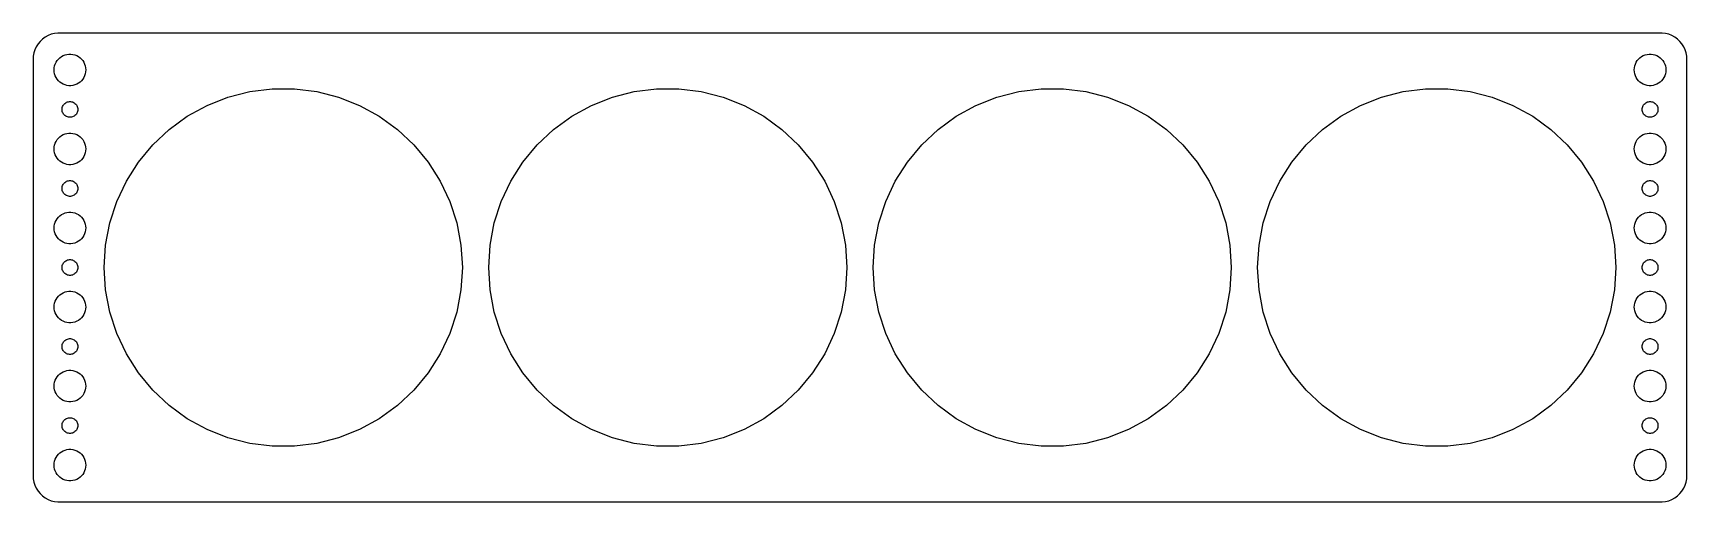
# Model space of a CAD drawing. Header units: metres. Extents: x -157 to 157, y -44 to 44.
import ezdxf

# ---------------------------------------------------------------- set-up
doc = ezdxf.new("R2010")
doc.units = ezdxf.units.M

msp = doc.modelspace()

# ---------------------------------------------------------------- linework, layer by layer
for p, q in [((-154.129, 44.0241), (-154.679, 43.7216)), ((-153.545, 44.2553), (-154.129, 44.0241)), ((-152.937, 44.4114), (-153.545, 44.2553)), ((-152.314, 44.4901), (-152.937, 44.4114)), ((152.314, 44.4901), (-152.314, 44.4901)), ((152.937, 44.4114), (152.314, 44.4901)), ((153.545, 44.2553), (152.937, 44.4114)), ((154.129, 44.0241), (153.545, 44.2553)), ((154.679, 43.7216), (154.129, 44.0241)), ((-156.649, 41.3406), (-156.843, 40.7434)), ((-156.382, 41.9088), (-156.649, 41.3406)), ((-156.045, 42.4389), (-156.382, 41.9088)), ((-155.645, 42.9227), (-156.045, 42.4389)), ((-155.187, 43.3526), (-155.645, 42.9227)), ((-154.679, 43.7216), (-155.187, 43.3526)), ((155.187, 43.3526), (154.679, 43.7216)), ((155.645, 42.9227), (155.187, 43.3526)), ((156.045, 42.4389), (155.645, 42.9227)), ((156.382, 41.9088), (156.045, 42.4389)), ((156.649, 41.3406), (156.382, 41.9088)), ((156.843, 40.7434), (156.649, 41.3406)), ((-156.961, 40.1267), (-157, 39.5)), ((-157, 39.5), (-157, -39.5)), ((-156.843, 40.7434), (-156.961, 40.1267)), ((-153, 37.5), (-152.976, 37.876)), ((-152.976, 37.876), (-152.906, 38.2461)), ((-152.906, 38.2461), (-152.789, 38.6044)), ((-152.789, 38.6044), (-152.629, 38.9453)), ((-152.629, 38.9453), (-152.427, 39.2634)), ((-152.427, 39.2634), (-152.187, 39.5536)), ((-152.187, 39.5536), (-151.912, 39.8115)), ((-151.912, 39.8115), (-151.607, 40.033)), ((-151.607, 40.033), (-151.277, 40.2145)), ((-151.277, 40.2145), (-150.927, 40.3532)), ((-150.927, 40.3532), (-150.562, 40.4469)), ((-150.562, 40.4469), (-150.188, 40.4941)), ((-150.188, 40.4941), (-149.812, 40.4941)), ((-149.812, 40.4941), (-149.438, 40.4469)), ((-149.438, 40.4469), (-149.073, 40.3532)), ((-149.073, 40.3532), (-148.723, 40.2145)), ((-148.723, 40.2145), (-148.393, 40.033)), ((-148.393, 40.033), (-148.088, 39.8115)), ((-148.088, 39.8115), (-147.813, 39.5536)), ((-147.813, 39.5536), (-147.573, 39.2634)), ((-147.573, 39.2634), (-147.371, 38.9453)), ((-147.371, 38.9453), (-147.211, 38.6044)), ((-147.211, 38.6044), (-147.094, 38.2461)), ((-147.094, 38.2461), (-147.024, 37.876)), ((-147.024, 37.876), (-147, 37.5)), ((147, 37.5), (147.024, 37.876)), ((147.024, 37.876), (147.094, 38.2461)), ((147.094, 38.2461), (147.211, 38.6044)), ((147.211, 38.6044), (147.371, 38.9453)), ((147.371, 38.9453), (147.573, 39.2634)), ((147.573, 39.2634), (147.813, 39.5536)), ((147.813, 39.5536), (148.088, 39.8115)), ((148.088, 39.8115), (148.393, 40.033)), ((148.393, 40.033), (148.723, 40.2145)), ((148.723, 40.2145), (149.073, 40.3532)), ((149.073, 40.3532), (149.438, 40.4469)), ((149.438, 40.4469), (149.812, 40.4941)), ((149.812, 40.4941), (150.188, 40.4941)), ((150.188, 40.4941), (150.562, 40.4469)), ((150.562, 40.4469), (150.927, 40.3532)), ((150.927, 40.3532), (151.277, 40.2145)), ((151.277, 40.2145), (151.607, 40.033)), ((151.607, 40.033), (151.912, 39.8115)), ((151.912, 39.8115), (152.187, 39.5536)), ((152.187, 39.5536), (152.427, 39.2634)), ((152.427, 39.2634), (152.629, 38.9453)), ((152.629, 38.9453), (152.789, 38.6044)), ((152.789, 38.6044), (152.906, 38.2461)), ((152.906, 38.2461), (152.976, 37.876)), ((152.976, 37.876), (153, 37.5)), ((156.961, 40.1267), (156.843, 40.7434)), ((157, 39.5), (156.961, 40.1267)), ((157, -39.5), (157, 39.5)), ((-152.976, 37.124), (-153, 37.5)), ((-152.906, 36.7539), (-152.976, 37.124)), ((-152.789, 36.3956), (-152.906, 36.7539)), ((-152.629, 36.0547), (-152.789, 36.3956)), ((-152.427, 35.7366), (-152.629, 36.0547)), ((-152.187, 35.4464), (-152.427, 35.7366)), ((-151.912, 35.1885), (-152.187, 35.4464)), ((-151.607, 34.967), (-151.912, 35.1885)), ((-151.277, 34.7855), (-151.607, 34.967)), ((-150.927, 34.6468), (-151.277, 34.7855)), ((-150.562, 34.5531), (-150.927, 34.6468)), ((-150.188, 34.5059), (-150.562, 34.5531)), ((-149.438, 34.5531), (-149.812, 34.5059)), ((-149.073, 34.6468), (-149.438, 34.5531)), ((-148.723, 34.7855), (-149.073, 34.6468)), ((-148.393, 34.967), (-148.723, 34.7855)), ((-148.088, 35.1885), (-148.393, 34.967)), ((-147.813, 35.4464), (-148.088, 35.1885)), ((-147.573, 35.7366), (-147.813, 35.4464)), ((-147.371, 36.0547), (-147.573, 35.7366)), ((-147.211, 36.3956), (-147.371, 36.0547)), ((-147.094, 36.7539), (-147.211, 36.3956)), ((-147.024, 37.124), (-147.094, 36.7539)), ((-147, 37.5), (-147.024, 37.124)), ((147.024, 37.124), (147, 37.5)), ((147.094, 36.7539), (147.024, 37.124)), ((147.211, 36.3956), (147.094, 36.7539)), ((147.371, 36.0547), (147.211, 36.3956)), ((147.573, 35.7366), (147.371, 36.0547)), ((147.813, 35.4464), (147.573, 35.7366)), ((148.088, 35.1885), (147.813, 35.4464)), ((148.393, 34.967), (148.088, 35.1885)), ((148.723, 34.7855), (148.393, 34.967)), ((149.073, 34.6468), (148.723, 34.7855)), ((149.438, 34.5531), (149.073, 34.6468)), ((149.812, 34.5059), (149.438, 34.5531)), ((150.562, 34.5531), (150.188, 34.5059)), ((150.927, 34.6468), (150.562, 34.5531)), ((151.277, 34.7855), (150.927, 34.6468)), ((151.607, 34.967), (151.277, 34.7855)), ((151.912, 35.1885), (151.607, 34.967)), ((152.187, 35.4464), (151.912, 35.1885)), ((152.427, 35.7366), (152.187, 35.4464)), ((152.629, 36.0547), (152.427, 35.7366)), ((152.789, 36.3956), (152.629, 36.0547)), ((152.906, 36.7539), (152.789, 36.3956)), ((152.976, 37.124), (152.906, 36.7539)), ((153, 37.5), (152.976, 37.124)), ((-150.639, 31.3572), (-150.464, 31.4266)), ((-150.464, 31.4266), (-150.281, 31.4734)), ((-150.281, 31.4734), (-150.094, 31.497)), ((-149.812, 34.5059), (-150.188, 34.5059)), ((-150.094, 31.497), (-149.906, 31.497)), ((-149.906, 31.497), (-149.719, 31.4734)), ((-149.719, 31.4734), (-149.536, 31.4266)), ((-149.536, 31.4266), (-149.361, 31.3572)), ((-123.976, 30.7641), (-120.007, 32.3359)), ((-120.007, 32.3359), (-115.871, 33.3978)), ((-115.871, 33.3978), (-111.635, 33.9329)), ((-111.635, 33.9329), (-107.365, 33.9329)), ((-107.365, 33.9329), (-103.129, 33.3978)), ((-103.129, 33.3978), (-98.9934, 32.3359)), ((-98.9934, 32.3359), (-95.0235, 30.7641)), ((-50.9765, 30.7641), (-47.0066, 32.3359)), ((-47.0066, 32.3359), (-42.871, 33.3978)), ((-42.871, 33.3978), (-38.6349, 33.9329)), ((-38.6349, 33.9329), (-34.3651, 33.9329)), ((-34.3651, 33.9329), (-30.129, 33.3978)), ((-30.129, 33.3978), (-25.9934, 32.3359)), ((-25.9934, 32.3359), (-22.0235, 30.7641)), ((22.0235, 30.7641), (25.9934, 32.3359)), ((25.9934, 32.3359), (30.129, 33.3978)), ((30.129, 33.3978), (34.3651, 33.9329)), ((34.3651, 33.9329), (38.6349, 33.9329)), ((38.6349, 33.9329), (42.871, 33.3978)), ((42.871, 33.3978), (47.0066, 32.3359)), ((47.0066, 32.3359), (50.9765, 30.7641)), ((95.0235, 30.7641), (98.9934, 32.3359)), ((98.9934, 32.3359), (103.129, 33.3978)), ((103.129, 33.3978), (107.365, 33.9329)), ((107.365, 33.9329), (111.635, 33.9329)), ((111.635, 33.9329), (115.871, 33.3978)), ((115.871, 33.3978), (120.007, 32.3359)), ((120.007, 32.3359), (123.976, 30.7641)), ((149.361, 31.3572), (149.536, 31.4266)), ((149.536, 31.4266), (149.719, 31.4734)), ((149.719, 31.4734), (149.906, 31.497)), ((150.188, 34.5059), (149.812, 34.5059)), ((149.906, 31.497), (150.094, 31.497)), ((150.094, 31.497), (150.281, 31.4734)), ((150.281, 31.4734), (150.464, 31.4266)), ((150.464, 31.4266), (150.639, 31.3572)), ((-151.5, 30), (-151.488, 30.188)), ((-151.488, 29.812), (-151.5, 30)), ((-151.488, 30.188), (-151.453, 30.373)), ((-151.453, 29.627), (-151.488, 29.812)), ((-151.453, 30.373), (-151.395, 30.5522)), ((-151.395, 29.4478), (-151.453, 29.627)), ((-151.395, 30.5522), (-151.314, 30.7226)), ((-151.314, 29.2774), (-151.395, 29.4478)), ((-151.314, 30.7226), (-151.214, 30.8817)), ((-151.214, 29.1183), (-151.314, 29.2774)), ((-151.214, 30.8817), (-151.093, 31.0268)), ((-151.093, 28.9732), (-151.214, 29.1183)), ((-151.093, 31.0268), (-150.956, 31.1558)), ((-150.956, 28.8442), (-151.093, 28.9732)), ((-150.956, 31.1558), (-150.804, 31.2665)), ((-150.804, 28.7335), (-150.956, 28.8442)), ((-150.804, 31.2665), (-150.639, 31.3572)), ((-150.639, 28.6427), (-150.804, 28.7335)), ((-150.464, 28.5734), (-150.639, 28.6427)), ((-150.281, 28.5266), (-150.464, 28.5734)), ((-150.094, 28.503), (-150.281, 28.5266)), ((-149.906, 28.503), (-150.094, 28.503)), ((-149.719, 28.5266), (-149.906, 28.503)), ((-149.536, 28.5734), (-149.719, 28.5266)), ((-149.361, 28.6427), (-149.536, 28.5734)), ((-149.361, 31.3572), (-149.196, 31.2665)), ((-149.196, 28.7335), (-149.361, 28.6427)), ((-149.196, 31.2665), (-149.044, 31.1558)), ((-149.044, 28.8442), (-149.196, 28.7335)), ((-149.044, 31.1558), (-148.907, 31.0268)), ((-148.907, 28.9732), (-149.044, 28.8442)), ((-148.907, 31.0268), (-148.786, 30.8817)), ((-148.786, 29.1183), (-148.907, 28.9732)), ((-148.786, 30.8817), (-148.686, 30.7226)), ((-148.686, 29.2774), (-148.786, 29.1183)), ((-148.686, 30.7226), (-148.605, 30.5522)), ((-148.605, 29.4478), (-148.686, 29.2774)), ((-148.605, 30.5522), (-148.547, 30.373)), ((-148.547, 29.627), (-148.605, 29.4478)), ((-148.547, 30.373), (-148.512, 30.188)), ((-148.512, 29.812), (-148.547, 29.627)), ((-148.512, 30.188), (-148.5, 30)), ((-148.5, 30), (-148.512, 29.812)), ((-131.172, 26.1974), (-127.718, 28.7071)), ((-127.718, 28.7071), (-123.976, 30.7641)), ((-95.0235, 30.7641), (-91.2819, 28.7071)), ((-91.2819, 28.7071), (-87.8276, 26.1974)), ((-58.1724, 26.1974), (-54.7181, 28.7071)), ((-54.7181, 28.7071), (-50.9765, 30.7641)), ((-22.0235, 30.7641), (-18.2819, 28.7071)), ((-18.2819, 28.7071), (-14.8276, 26.1974)), ((14.8276, 26.1974), (18.2819, 28.7071)), ((18.2819, 28.7071), (22.0235, 30.7641)), ((50.9765, 30.7641), (54.7181, 28.7071)), ((54.7181, 28.7071), (58.1724, 26.1974)), ((87.8276, 26.1974), (91.2819, 28.7071)), ((91.2819, 28.7071), (95.0235, 30.7641)), ((123.976, 30.7641), (127.718, 28.7071)), ((127.718, 28.7071), (131.172, 26.1974)), ((148.5, 30), (148.512, 30.188)), ((148.512, 29.812), (148.5, 30)), ((148.512, 30.188), (148.547, 30.373)), ((148.547, 29.627), (148.512, 29.812)), ((148.547, 30.373), (148.605, 30.5522)), ((148.605, 29.4478), (148.547, 29.627)), ((148.605, 30.5522), (148.686, 30.7226)), ((148.686, 29.2774), (148.605, 29.4478)), ((148.686, 30.7226), (148.786, 30.8817)), ((148.786, 29.1183), (148.686, 29.2774)), ((148.786, 30.8817), (148.907, 31.0268)), ((148.907, 28.9732), (148.786, 29.1183)), ((148.907, 31.0268), (149.044, 31.1558)), ((149.044, 28.8442), (148.907, 28.9732)), ((149.044, 31.1558), (149.196, 31.2665)), ((149.196, 28.7335), (149.044, 28.8442)), ((149.196, 31.2665), (149.361, 31.3572)), ((149.361, 28.6427), (149.196, 28.7335)), ((149.536, 28.5734), (149.361, 28.6427)), ((149.719, 28.5266), (149.536, 28.5734)), ((149.906, 28.503), (149.719, 28.5266)), ((150.094, 28.503), (149.906, 28.503)), ((150.281, 28.5266), (150.094, 28.503)), ((150.464, 28.5734), (150.281, 28.5266)), ((150.639, 28.6427), (150.464, 28.5734)), ((150.639, 31.3572), (150.804, 31.2665)), ((150.804, 28.7335), (150.639, 28.6427)), ((150.804, 31.2665), (150.956, 31.1558)), ((150.956, 28.8442), (150.804, 28.7335)), ((150.956, 31.1558), (151.093, 31.0268)), ((151.093, 28.9732), (150.956, 28.8442)), ((151.093, 31.0268), (151.214, 30.8817)), ((151.214, 29.1183), (151.093, 28.9732)), ((151.214, 30.8817), (151.314, 30.7226)), ((151.314, 29.2774), (151.214, 29.1183)), ((151.314, 30.7226), (151.395, 30.5522)), ((151.395, 29.4478), (151.314, 29.2774)), ((151.395, 30.5522), (151.453, 30.373)), ((151.453, 29.627), (151.395, 29.4478)), ((151.453, 30.373), (151.488, 30.188)), ((151.488, 29.812), (151.453, 29.627)), ((151.488, 30.188), (151.5, 30)), ((151.5, 30), (151.488, 29.812)), ((-151.607, 25.033), (-151.277, 25.2145)), ((-151.277, 25.2145), (-150.927, 25.3532)), ((-150.927, 25.3532), (-150.562, 25.4469)), ((-150.562, 25.4469), (-150.188, 25.4941)), ((-150.188, 25.4941), (-149.812, 25.4941)), ((-149.812, 25.4941), (-149.438, 25.4469)), ((-149.438, 25.4469), (-149.073, 25.3532)), ((-149.073, 25.3532), (-148.723, 25.2145)), ((-148.723, 25.2145), (-148.393, 25.033)), ((-134.285, 23.2746), (-131.172, 26.1974)), ((-87.8276, 26.1974), (-84.7151, 23.2746)), ((-61.2849, 23.2746), (-58.1724, 26.1974)), ((-14.8276, 26.1974), (-11.7151, 23.2746)), ((11.7151, 23.2746), (14.8276, 26.1974)), ((58.1724, 26.1974), (61.2849, 23.2746)), ((84.7151, 23.2746), (87.8276, 26.1974)), ((131.172, 26.1974), (134.285, 23.2746)), ((148.393, 25.033), (148.723, 25.2145)), ((148.723, 25.2145), (149.073, 25.3532)), ((149.073, 25.3532), (149.438, 25.4469)), ((149.438, 25.4469), (149.812, 25.4941)), ((149.812, 25.4941), (150.188, 25.4941)), ((150.188, 25.4941), (150.562, 25.4469)), ((150.562, 25.4469), (150.927, 25.3532)), ((150.927, 25.3532), (151.277, 25.2145)), ((151.277, 25.2145), (151.607, 25.033)), ((-153, 22.5), (-152.976, 22.876)), ((-152.976, 22.124), (-153, 22.5)), ((-152.976, 22.876), (-152.906, 23.2461)), ((-152.906, 21.7539), (-152.976, 22.124)), ((-152.906, 23.2461), (-152.789, 23.6044)), ((-152.789, 23.6044), (-152.629, 23.9453)), ((-152.629, 23.9453), (-152.427, 24.2634)), ((-152.427, 24.2634), (-152.187, 24.5536)), ((-152.187, 24.5536), (-151.912, 24.8115)), ((-151.912, 24.8115), (-151.607, 25.033)), ((-148.393, 25.033), (-148.088, 24.8115)), ((-148.088, 24.8115), (-147.813, 24.5536)), ((-147.813, 24.5536), (-147.573, 24.2634)), ((-147.573, 24.2634), (-147.371, 23.9453)), ((-147.371, 23.9453), (-147.211, 23.6044)), ((-147.211, 23.6044), (-147.094, 23.2461)), ((-147.094, 23.2461), (-147.024, 22.876)), ((-147.024, 22.124), (-147.094, 21.7539)), ((-147.024, 22.876), (-147, 22.5)), ((-147, 22.5), (-147.024, 22.124)), ((-137.007, 19.9847), (-134.285, 23.2746)), ((-84.7151, 23.2746), (-81.9934, 19.9847)), ((-64.0066, 19.9847), (-61.2849, 23.2746)), ((-11.7151, 23.2746), (-8.99341, 19.9847)), ((8.99341, 19.9847), (11.7151, 23.2746)), ((61.2849, 23.2746), (64.0066, 19.9847)), ((81.9934, 19.9847), (84.7151, 23.2746)), ((134.285, 23.2746), (137.007, 19.9847)), ((147, 22.5), (147.024, 22.876)), ((147.024, 22.124), (147, 22.5)), ((147.024, 22.876), (147.094, 23.2461)), ((147.094, 21.7539), (147.024, 22.124)), ((147.094, 23.2461), (147.211, 23.6044)), ((147.211, 23.6044), (147.371, 23.9453)), ((147.371, 23.9453), (147.573, 24.2634)), ((147.573, 24.2634), (147.813, 24.5536)), ((147.813, 24.5536), (148.088, 24.8115)), ((148.088, 24.8115), (148.393, 25.033)), ((151.607, 25.033), (151.912, 24.8115)), ((151.912, 24.8115), (152.187, 24.5536)), ((152.187, 24.5536), (152.427, 24.2634)), ((152.427, 24.2634), (152.629, 23.9453)), ((152.629, 23.9453), (152.789, 23.6044)), ((152.789, 23.6044), (152.906, 23.2461)), ((152.906, 23.2461), (152.976, 22.876)), ((152.976, 22.124), (152.906, 21.7539)), ((152.976, 22.876), (153, 22.5)), ((153, 22.5), (152.976, 22.124)), ((-152.789, 21.3956), (-152.906, 21.7539)), ((-152.629, 21.0547), (-152.789, 21.3956)), ((-152.427, 20.7366), (-152.629, 21.0547)), ((-152.187, 20.4464), (-152.427, 20.7366)), ((-151.912, 20.1884), (-152.187, 20.4464)), ((-151.607, 19.967), (-151.912, 20.1884)), ((-151.277, 19.7855), (-151.607, 19.967)), ((-150.927, 19.6468), (-151.277, 19.7855)), ((-150.562, 19.5531), (-150.927, 19.6468)), ((-150.188, 19.5059), (-150.562, 19.5531)), ((-149.812, 19.5059), (-150.188, 19.5059)), ((-149.438, 19.5531), (-149.812, 19.5059)), ((-149.073, 19.6468), (-149.438, 19.5531)), ((-148.723, 19.7855), (-149.073, 19.6468)), ((-148.393, 19.967), (-148.723, 19.7855)), ((-148.088, 20.1884), (-148.393, 19.967)), ((-147.813, 20.4464), (-148.088, 20.1884)), ((-147.573, 20.7366), (-147.813, 20.4464)), ((-147.371, 21.0547), (-147.573, 20.7366)), ((-147.211, 21.3956), (-147.371, 21.0547)), ((-147.094, 21.7539), (-147.211, 21.3956)), ((-139.294, 16.3796), (-137.007, 19.9847)), ((-81.9934, 19.9847), (-79.7056, 16.3796)), ((-66.2944, 16.3796), (-64.0066, 19.9847)), ((-8.99341, 19.9847), (-6.70557, 16.3796)), ((6.70557, 16.3796), (8.99341, 19.9847)), ((64.0066, 19.9847), (66.2944, 16.3796)), ((79.7056, 16.3796), (81.9934, 19.9847)), ((137.007, 19.9847), (139.294, 16.3796)), ((147.211, 21.3956), (147.094, 21.7539)), ((147.371, 21.0547), (147.211, 21.3956)), ((147.573, 20.7366), (147.371, 21.0547)), ((147.813, 20.4464), (147.573, 20.7366)), ((148.088, 20.1884), (147.813, 20.4464)), ((148.393, 19.967), (148.088, 20.1884)), ((148.723, 19.7855), (148.393, 19.967)), ((149.073, 19.6468), (148.723, 19.7855)), ((149.438, 19.5531), (149.073, 19.6468)), ((149.812, 19.5059), (149.438, 19.5531)), ((150.188, 19.5059), (149.812, 19.5059)), ((150.562, 19.5531), (150.188, 19.5059)), ((150.927, 19.6468), (150.562, 19.5531)), ((151.277, 19.7855), (150.927, 19.6468)), ((151.607, 19.967), (151.277, 19.7855)), ((151.912, 20.1884), (151.607, 19.967)), ((152.187, 20.4464), (151.912, 20.1884)), ((152.427, 20.7366), (152.187, 20.4464)), ((152.629, 21.0547), (152.427, 20.7366)), ((152.789, 21.3956), (152.629, 21.0547)), ((152.906, 21.7539), (152.789, 21.3956)), ((-151.395, 15.5522), (-151.314, 15.7226)), ((-151.314, 15.7226), (-151.214, 15.8817)), ((-151.214, 15.8817), (-151.093, 16.0268)), ((-151.093, 16.0268), (-150.956, 16.1558)), ((-150.956, 16.1558), (-150.804, 16.2665)), ((-150.804, 16.2665), (-150.639, 16.3572)), ((-150.639, 16.3572), (-150.464, 16.4266)), ((-150.464, 16.4266), (-150.281, 16.4734)), ((-150.281, 16.4734), (-150.094, 16.497)), ((-150.094, 16.497), (-149.906, 16.497)), ((-149.906, 16.497), (-149.719, 16.4734)), ((-149.719, 16.4734), (-149.536, 16.4266)), ((-149.536, 16.4266), (-149.361, 16.3572)), ((-149.361, 16.3572), (-149.196, 16.2665)), ((-149.196, 16.2665), (-149.044, 16.1558)), ((-149.044, 16.1558), (-148.907, 16.0268)), ((-148.907, 16.0268), (-148.786, 15.8817)), ((-148.786, 15.8817), (-148.686, 15.7226)), ((-148.686, 15.7226), (-148.605, 15.5522)), ((-141.112, 12.5162), (-139.294, 16.3796)), ((-79.7056, 16.3796), (-77.8876, 12.5162)), ((-68.1124, 12.5162), (-66.2944, 16.3796)), ((-6.70557, 16.3796), (-4.88759, 12.5162)), ((4.88759, 12.5162), (6.70557, 16.3796)), ((66.2944, 16.3796), (68.1124, 12.5162)), ((77.8876, 12.5162), (79.7056, 16.3796)), ((139.294, 16.3796), (141.112, 12.5162)), ((148.605, 15.5522), (148.686, 15.7226)), ((148.686, 15.7226), (148.786, 15.8817)), ((148.786, 15.8817), (148.907, 16.0268)), ((148.907, 16.0268), (149.044, 16.1558)), ((149.044, 16.1558), (149.196, 16.2665)), ((149.196, 16.2665), (149.361, 16.3572)), ((149.361, 16.3572), (149.536, 16.4266)), ((149.536, 16.4266), (149.719, 16.4734)), ((149.719, 16.4734), (149.906, 16.497)), ((149.906, 16.497), (150.094, 16.497)), ((150.094, 16.497), (150.281, 16.4734)), ((150.281, 16.4734), (150.464, 16.4266)), ((150.464, 16.4266), (150.639, 16.3572)), ((150.639, 16.3572), (150.804, 16.2665)), ((150.804, 16.2665), (150.956, 16.1558)), ((150.956, 16.1558), (151.093, 16.0268)), ((151.093, 16.0268), (151.214, 15.8817)), ((151.214, 15.8817), (151.314, 15.7226)), ((151.314, 15.7226), (151.395, 15.5522)), ((-151.5, 15), (-151.488, 15.188)), ((-151.488, 14.812), (-151.5, 15)), ((-151.488, 15.188), (-151.453, 15.373)), ((-151.453, 14.627), (-151.488, 14.812)), ((-151.453, 15.373), (-151.395, 15.5522)), ((-151.395, 14.4478), (-151.453, 14.627)), ((-151.314, 14.2774), (-151.395, 14.4478)), ((-151.214, 14.1183), (-151.314, 14.2774)), ((-151.093, 13.9732), (-151.214, 14.1183)), ((-150.956, 13.8442), (-151.093, 13.9732)), ((-150.804, 13.7335), (-150.956, 13.8442)), ((-150.639, 13.6427), (-150.804, 13.7335)), ((-150.464, 13.5734), (-150.639, 13.6427)), ((-150.281, 13.5266), (-150.464, 13.5734)), ((-150.094, 13.5029), (-150.281, 13.5266)), ((-149.906, 13.5029), (-150.094, 13.5029)), ((-149.719, 13.5266), (-149.906, 13.5029)), ((-149.536, 13.5734), (-149.719, 13.5266)), ((-149.361, 13.6427), (-149.536, 13.5734)), ((-149.196, 13.7335), (-149.361, 13.6427)), ((-149.044, 13.8442), (-149.196, 13.7335)), ((-148.907, 13.9732), (-149.044, 13.8442)), ((-148.786, 14.1183), (-148.907, 13.9732)), ((-148.686, 14.2774), (-148.786, 14.1183)), ((-148.605, 14.4478), (-148.686, 14.2774)), ((-148.605, 15.5522), (-148.547, 15.373)), ((-148.547, 14.627), (-148.605, 14.4478)), ((-148.547, 15.373), (-148.512, 15.188)), ((-148.512, 14.812), (-148.547, 14.627)), ((-148.512, 15.188), (-148.5, 15)), ((-148.5, 15), (-148.512, 14.812)), ((148.5, 15), (148.512, 15.188)), ((148.512, 14.812), (148.5, 15)), ((148.512, 15.188), (148.547, 15.373)), ((148.547, 14.627), (148.512, 14.812)), ((148.547, 15.373), (148.605, 15.5522)), ((148.605, 14.4478), (148.547, 14.627)), ((148.686, 14.2774), (148.605, 14.4478)), ((148.786, 14.1183), (148.686, 14.2774)), ((148.907, 13.9732), (148.786, 14.1183)), ((149.044, 13.8442), (148.907, 13.9732)), ((149.196, 13.7335), (149.044, 13.8442)), ((149.361, 13.6427), (149.196, 13.7335)), ((149.536, 13.5734), (149.361, 13.6427)), ((149.719, 13.5266), (149.536, 13.5734)), ((149.906, 13.5029), (149.719, 13.5266)), ((150.094, 13.5029), (149.906, 13.5029)), ((150.281, 13.5266), (150.094, 13.5029)), ((150.464, 13.5734), (150.281, 13.5266)), ((150.639, 13.6427), (150.464, 13.5734)), ((150.804, 13.7335), (150.639, 13.6427)), ((150.956, 13.8442), (150.804, 13.7335)), ((151.093, 13.9732), (150.956, 13.8442)), ((151.214, 14.1183), (151.093, 13.9732)), ((151.314, 14.2774), (151.214, 14.1183)), ((151.395, 14.4478), (151.314, 14.2774)), ((151.395, 15.5522), (151.453, 15.373)), ((151.453, 14.627), (151.395, 14.4478)), ((151.453, 15.373), (151.488, 15.188)), ((151.488, 14.812), (151.453, 14.627)), ((151.488, 15.188), (151.5, 15)), ((151.5, 15), (151.488, 14.812)), ((-152.427, 9.26335), (-152.187, 9.55363)), ((-152.187, 9.55363), (-151.912, 9.81154)), ((-151.912, 9.81154), (-151.607, 10.033)), ((-151.607, 10.033), (-151.277, 10.2145)), ((-151.277, 10.2145), (-150.927, 10.3532)), ((-150.927, 10.3532), (-150.562, 10.4469)), ((-150.562, 10.4469), (-150.188, 10.4941)), ((-150.188, 10.4941), (-149.812, 10.4941)), ((-149.812, 10.4941), (-149.438, 10.4469)), ((-149.438, 10.4469), (-149.073, 10.3532)), ((-149.073, 10.3532), (-148.723, 10.2145)), ((-148.723, 10.2145), (-148.393, 10.033)), ((-148.393, 10.033), (-148.088, 9.81154)), ((-148.088, 9.81154), (-147.813, 9.55363)), ((-147.813, 9.55363), (-147.573, 9.26335)), ((-142.432, 8.45544), (-141.112, 12.5162)), ((-77.8876, 12.5162), (-76.5682, 8.45544)), ((-69.4318, 8.45544), (-68.1124, 12.5162)), ((-4.88759, 12.5162), (-3.56816, 8.45544)), ((3.56816, 8.45544), (4.88759, 12.5162)), ((68.1124, 12.5162), (69.4318, 8.45544)), ((76.5682, 8.45544), (77.8876, 12.5162)), ((141.112, 12.5162), (142.432, 8.45544)), ((147.573, 9.26335), (147.813, 9.55363)), ((147.813, 9.55363), (148.088, 9.81154)), ((148.088, 9.81154), (148.393, 10.033)), ((148.393, 10.033), (148.723, 10.2145)), ((148.723, 10.2145), (149.073, 10.3532)), ((149.073, 10.3532), (149.438, 10.4469)), ((149.438, 10.4469), (149.812, 10.4941)), ((149.812, 10.4941), (150.188, 10.4941)), ((150.188, 10.4941), (150.562, 10.4469)), ((150.562, 10.4469), (150.927, 10.3532)), ((150.927, 10.3532), (151.277, 10.2145)), ((151.277, 10.2145), (151.607, 10.033)), ((151.607, 10.033), (151.912, 9.81154)), ((151.912, 9.81154), (152.187, 9.55363)), ((152.187, 9.55363), (152.427, 9.26335)), ((-153, 7.5), (-152.976, 7.87599)), ((-152.976, 7.12399), (-153, 7.5)), ((-152.976, 7.87599), (-152.906, 8.24606)), ((-152.906, 6.75392), (-152.976, 7.12399)), ((-152.906, 8.24606), (-152.789, 8.60437)), ((-152.789, 6.39561), (-152.906, 6.75392)), ((-152.789, 8.60437), (-152.629, 8.94525)), ((-152.629, 6.05473), (-152.789, 6.39561)), ((-152.629, 8.94525), (-152.427, 9.26335)), ((-147.573, 9.26335), (-147.371, 8.94525)), ((-147.371, 8.94525), (-147.211, 8.60437)), ((-147.211, 6.39561), (-147.371, 6.05473)), ((-147.211, 8.60437), (-147.094, 8.24606)), ((-147.094, 6.75392), (-147.211, 6.39561)), ((-147.094, 8.24606), (-147.024, 7.87599)), ((-147.024, 7.12399), (-147.094, 6.75392)), ((-147.024, 7.87599), (-147, 7.5)), ((-147, 7.5), (-147.024, 7.12399)), ((-143.232, 4.26132), (-142.432, 8.45544)), ((-76.5682, 8.45544), (-75.7681, 4.26132)), ((-70.2319, 4.26132), (-69.4318, 8.45544)), ((-3.56816, 8.45544), (-2.7681, 4.26132)), ((2.7681, 4.26132), (3.56816, 8.45544)), ((69.4318, 8.45544), (70.2319, 4.26132)), ((75.7681, 4.26132), (76.5682, 8.45544)), ((142.432, 8.45544), (143.232, 4.26132)), ((147, 7.5), (147.024, 7.87599)), ((147.024, 7.12399), (147, 7.5)), ((147.024, 7.87599), (147.094, 8.24606)), ((147.094, 6.75392), (147.024, 7.12399)), ((147.094, 8.24606), (147.211, 8.60437)), ((147.211, 6.39561), (147.094, 6.75392)), ((147.211, 8.60437), (147.371, 8.94525)), ((147.371, 6.05473), (147.211, 6.39561)), ((147.371, 8.94525), (147.573, 9.26335)), ((152.427, 9.26335), (152.629, 8.94525)), ((152.629, 8.94525), (152.789, 8.60437)), ((152.789, 6.39561), (152.629, 6.05473)), ((152.789, 8.60437), (152.906, 8.24606)), ((152.906, 6.75392), (152.789, 6.39561)), ((152.906, 8.24606), (152.976, 7.87599)), ((152.976, 7.12399), (152.906, 6.75392)), ((152.976, 7.87599), (153, 7.5)), ((153, 7.5), (152.976, 7.12399)), ((-152.427, 5.73663), (-152.629, 6.05473)), ((-152.187, 5.44635), (-152.427, 5.73663)), ((-151.912, 5.18845), (-152.187, 5.44635)), ((-151.607, 4.96701), (-151.912, 5.18845)), ((-151.277, 4.78551), (-151.607, 4.96701)), ((-150.927, 4.64682), (-151.277, 4.78551)), ((-150.562, 4.55313), (-150.927, 4.64682)), ((-150.188, 4.50591), (-150.562, 4.55313)), ((-149.812, 4.50591), (-150.188, 4.50591)), ((-149.438, 4.55313), (-149.812, 4.50591)), ((-149.073, 4.64682), (-149.438, 4.55313)), ((-148.723, 4.78551), (-149.073, 4.64682)), ((-148.393, 4.96701), (-148.723, 4.78551)), ((-148.088, 5.18845), (-148.393, 4.96701)), ((-147.813, 5.44635), (-148.088, 5.18845)), ((-147.573, 5.73663), (-147.813, 5.44635)), ((-147.371, 6.05473), (-147.573, 5.73663)), ((-143.5, 0), (-143.232, 4.26132)), ((-75.7681, 4.26132), (-75.5, 0)), ((-70.5, 0), (-70.2319, 4.26132)), ((-2.7681, 4.26132), (-2.5, 0)), ((2.5, 0), (2.7681, 4.26132)), ((70.2319, 4.26132), (70.5, 0)), ((75.5, 0), (75.7681, 4.26132)), ((143.232, 4.26132), (143.5, 0)), ((147.573, 5.73663), (147.371, 6.05473)), ((147.813, 5.44635), (147.573, 5.73663)), ((148.088, 5.18845), (147.813, 5.44635)), ((148.393, 4.96701), (148.088, 5.18845)), ((148.723, 4.78551), (148.393, 4.96701)), ((149.073, 4.64682), (148.723, 4.78551)), ((149.438, 4.55313), (149.073, 4.64682)), ((149.812, 4.50591), (149.438, 4.55313)), ((150.188, 4.50591), (149.812, 4.50591)), ((150.562, 4.55313), (150.188, 4.50591)), ((150.927, 4.64682), (150.562, 4.55313)), ((151.277, 4.78551), (150.927, 4.64682)), ((151.607, 4.96701), (151.277, 4.78551)), ((151.912, 5.18845), (151.607, 4.96701)), ((152.187, 5.44635), (151.912, 5.18845)), ((152.427, 5.73663), (152.187, 5.44635)), ((152.629, 6.05473), (152.427, 5.73663)), ((-151.5, 0), (-151.488, 0.18799)), ((-151.488, -0.18799), (-151.5, 0)), ((-151.488, 0.18799), (-151.453, 0.37303)), ((-151.453, 0.37303), (-151.395, 0.55219)), ((-151.395, 0.55219), (-151.314, 0.72263)), ((-151.314, 0.72263), (-151.214, 0.88167)), ((-151.214, 0.88167), (-151.093, 1.02681)), ((-151.093, 1.02681), (-150.956, 1.15576)), ((-150.956, 1.15576), (-150.804, 1.26648)), ((-150.804, 1.26648), (-150.639, 1.35724)), ((-150.639, 1.35724), (-150.464, 1.42657)), ((-150.464, 1.42657), (-150.281, 1.47342)), ((-150.281, 1.47342), (-150.094, 1.49704)), ((-150.094, 1.49704), (-149.906, 1.49704)), ((-149.906, 1.49704), (-149.719, 1.47342)), ((-149.719, 1.47342), (-149.536, 1.42657)), ((-149.536, 1.42657), (-149.361, 1.35724)), ((-149.361, 1.35724), (-149.196, 1.26648)), ((-149.196, 1.26648), (-149.044, 1.15576)), ((-149.044, 1.15576), (-148.907, 1.02681)), ((-148.907, 1.02681), (-148.786, 0.88167)), ((-148.786, 0.88167), (-148.686, 0.72263)), ((-148.686, 0.72263), (-148.605, 0.55219)), ((-148.605, 0.55219), (-148.547, 0.37303)), ((-148.547, 0.37303), (-148.512, 0.18799)), ((-148.512, 0.18799), (-148.5, 0)), ((-148.5, 0), (-148.512, -0.18799)), ((-143.232, -4.26132), (-143.5, 0)), ((-75.5, 0), (-75.7681, -4.26132)), ((-70.2319, -4.26132), (-70.5, 0)), ((-2.5, 0), (-2.7681, -4.26132)), ((2.7681, -4.26132), (2.5, 0)), ((70.5, 0), (70.2319, -4.26132)), ((75.7681, -4.26132), (75.5, 0)), ((143.5, 0), (143.232, -4.26132)), ((148.5, 0), (148.512, 0.18799)), ((148.512, -0.18799), (148.5, 0)), ((148.512, 0.18799), (148.547, 0.37303)), ((148.547, 0.37303), (148.605, 0.55219)), ((148.605, 0.55219), (148.686, 0.72263)), ((148.686, 0.72263), (148.786, 0.88167)), ((148.786, 0.88167), (148.907, 1.02681)), ((148.907, 1.02681), (149.044, 1.15576)), ((149.044, 1.15576), (149.196, 1.26648)), ((149.196, 1.26648), (149.361, 1.35724)), ((149.361, 1.35724), (149.536, 1.42657)), ((149.536, 1.42657), (149.719, 1.47342)), ((149.719, 1.47342), (149.906, 1.49704)), ((149.906, 1.49704), (150.094, 1.49704)), ((150.094, 1.49704), (150.281, 1.47342)), ((150.281, 1.47342), (150.464, 1.42657)), ((150.464, 1.42657), (150.639, 1.35724)), ((150.639, 1.35724), (150.804, 1.26648)), ((150.804, 1.26648), (150.956, 1.15576)), ((150.956, 1.15576), (151.093, 1.02681)), ((151.093, 1.02681), (151.214, 0.88167)), ((151.214, 0.88167), (151.314, 0.72263)), ((151.314, 0.72263), (151.395, 0.55219)), ((151.395, 0.55219), (151.453, 0.37303)), ((151.453, 0.37303), (151.488, 0.18799)), ((151.488, 0.18799), (151.5, 0)), ((151.5, 0), (151.488, -0.18799)), ((-151.453, -0.37303), (-151.488, -0.18799)), ((-151.395, -0.55219), (-151.453, -0.37303)), ((-151.314, -0.72263), (-151.395, -0.55219)), ((-151.214, -0.88167), (-151.314, -0.72263)), ((-151.093, -1.02681), (-151.214, -0.88167)), ((-150.956, -1.15576), (-151.093, -1.02681)), ((-150.804, -1.26648), (-150.956, -1.15576)), ((-150.639, -1.35724), (-150.804, -1.26648)), ((-150.464, -1.42657), (-150.639, -1.35724)), ((-150.281, -1.47342), (-150.464, -1.42657)), ((-150.094, -1.49704), (-150.281, -1.47342)), ((-149.906, -1.49704), (-150.094, -1.49704)), ((-149.719, -1.47342), (-149.906, -1.49704)), ((-149.536, -1.42657), (-149.719, -1.47342)), ((-149.361, -1.35724), (-149.536, -1.42657)), ((-149.196, -1.26648), (-149.361, -1.35724)), ((-149.044, -1.15576), (-149.196, -1.26648)), ((-148.907, -1.02681), (-149.044, -1.15576)), ((-148.786, -0.88167), (-148.907, -1.02681)), ((-148.686, -0.72263), (-148.786, -0.88167)), ((-148.605, -0.55219), (-148.686, -0.72263)), ((-148.547, -0.37303), (-148.605, -0.55219)), ((-148.512, -0.18799), (-148.547, -0.37303)), ((148.547, -0.37303), (148.512, -0.18799)), ((148.605, -0.55219), (148.547, -0.37303)), ((148.686, -0.72263), (148.605, -0.55219)), ((148.786, -0.88167), (148.686, -0.72263)), ((148.907, -1.02681), (148.786, -0.88167)), ((149.044, -1.15576), (148.907, -1.02681)), ((149.196, -1.26648), (149.044, -1.15576)), ((149.361, -1.35724), (149.196, -1.26648)), ((149.536, -1.42657), (149.361, -1.35724)), ((149.719, -1.47342), (149.536, -1.42657)), ((149.906, -1.49704), (149.719, -1.47342)), ((150.094, -1.49704), (149.906, -1.49704)), ((150.281, -1.47342), (150.094, -1.49704)), ((150.464, -1.42657), (150.281, -1.47342)), ((150.639, -1.35724), (150.464, -1.42657)), ((150.804, -1.26648), (150.639, -1.35724)), ((150.956, -1.15576), (150.804, -1.26648)), ((151.093, -1.02681), (150.956, -1.15576)), ((151.214, -0.88167), (151.093, -1.02681)), ((151.314, -0.72263), (151.214, -0.88167)), ((151.395, -0.55219), (151.314, -0.72263)), ((151.453, -0.37303), (151.395, -0.55219)), ((151.488, -0.18799), (151.453, -0.37303)), ((-152.789, -6.39561), (-152.629, -6.05473)), ((-152.629, -6.05473), (-152.427, -5.73663)), ((-152.427, -5.73663), (-152.187, -5.44635)), ((-152.187, -5.44635), (-151.912, -5.18845)), ((-151.912, -5.18845), (-151.607, -4.96701)), ((-151.607, -4.96701), (-151.277, -4.78551)), ((-151.277, -4.78551), (-150.927, -4.64682)), ((-150.927, -4.64682), (-150.562, -4.55313)), ((-150.562, -4.55313), (-150.188, -4.50591)), ((-150.188, -4.50591), (-149.812, -4.50591)), ((-149.812, -4.50591), (-149.438, -4.55313)), ((-149.438, -4.55313), (-149.073, -4.64682)), ((-149.073, -4.64682), (-148.723, -4.78551)), ((-148.723, -4.78551), (-148.393, -4.96701)), ((-148.393, -4.96701), (-148.088, -5.18845)), ((-148.088, -5.18845), (-147.813, -5.44635)), ((-147.813, -5.44635), (-147.573, -5.73663)), ((-147.573, -5.73663), (-147.371, -6.05473)), ((-147.371, -6.05473), (-147.211, -6.39561)), ((-142.432, -8.45544), (-143.232, -4.26132)), ((-75.7681, -4.26132), (-76.5682, -8.45544)), ((-69.4318, -8.45544), (-70.2319, -4.26132)), ((-2.7681, -4.26132), (-3.56816, -8.45544)), ((3.56816, -8.45544), (2.7681, -4.26132)), ((70.2319, -4.26132), (69.4318, -8.45544)), ((76.5682, -8.45544), (75.7681, -4.26132)), ((143.232, -4.26132), (142.432, -8.45544)), ((147.211, -6.39561), (147.371, -6.05473)), ((147.371, -6.05473), (147.573, -5.73663)), ((147.573, -5.73663), (147.813, -5.44635)), ((147.813, -5.44635), (148.088, -5.18845)), ((148.088, -5.18845), (148.393, -4.96701)), ((148.393, -4.96701), (148.723, -4.78551)), ((148.723, -4.78551), (149.073, -4.64682)), ((149.073, -4.64682), (149.438, -4.55313)), ((149.438, -4.55313), (149.812, -4.50591)), ((149.812, -4.50591), (150.188, -4.50591)), ((150.188, -4.50591), (150.562, -4.55313)), ((150.562, -4.55313), (150.927, -4.64682)), ((150.927, -4.64682), (151.277, -4.78551)), ((151.277, -4.78551), (151.607, -4.96701)), ((151.607, -4.96701), (151.912, -5.18845)), ((151.912, -5.18845), (152.187, -5.44635)), ((152.187, -5.44635), (152.427, -5.73663)), ((152.427, -5.73663), (152.629, -6.05473)), ((152.629, -6.05473), (152.789, -6.39561)), ((-153, -7.5), (-152.976, -7.12399)), ((-152.976, -7.87599), (-153, -7.5)), ((-152.976, -7.12399), (-152.906, -6.75392)), ((-152.906, -8.24606), (-152.976, -7.87599)), ((-152.906, -6.75392), (-152.789, -6.39561)), ((-152.789, -8.60437), (-152.906, -8.24606)), ((-152.629, -8.94525), (-152.789, -8.60437)), ((-152.427, -9.26335), (-152.629, -8.94525)), ((-152.187, -9.55363), (-152.427, -9.26335)), ((-147.573, -9.26335), (-147.813, -9.55363)), ((-147.371, -8.94525), (-147.573, -9.26335)), ((-147.211, -8.60437), (-147.371, -8.94525)), ((-147.211, -6.39561), (-147.094, -6.75392)), ((-147.094, -8.24606), (-147.211, -8.60437)), ((-147.094, -6.75392), (-147.024, -7.12399)), ((-147.024, -7.87599), (-147.094, -8.24606)), ((-147.024, -7.12399), (-147, -7.5)), ((-147, -7.5), (-147.024, -7.87599)), ((-141.112, -12.5162), (-142.432, -8.45544)), ((-76.5682, -8.45544), (-77.8876, -12.5162)), ((-68.1124, -12.5162), (-69.4318, -8.45544)), ((-3.56816, -8.45544), (-4.88759, -12.5162)), ((4.88759, -12.5162), (3.56816, -8.45544)), ((69.4318, -8.45544), (68.1124, -12.5162)), ((77.8876, -12.5162), (76.5682, -8.45544)), ((142.432, -8.45544), (141.112, -12.5162)), ((147, -7.5), (147.024, -7.12399)), ((147.024, -7.87599), (147, -7.5)), ((147.024, -7.12399), (147.094, -6.75392)), ((147.094, -8.24606), (147.024, -7.87599)), ((147.094, -6.75392), (147.211, -6.39561)), ((147.211, -8.60437), (147.094, -8.24606)), ((147.371, -8.94525), (147.211, -8.60437)), ((147.573, -9.26335), (147.371, -8.94525)), ((147.813, -9.55363), (147.573, -9.26335)), ((152.427, -9.26335), (152.187, -9.55363)), ((152.629, -8.94525), (152.427, -9.26335)), ((152.789, -8.60437), (152.629, -8.94525)), ((152.789, -6.39561), (152.906, -6.75392)), ((152.906, -8.24606), (152.789, -8.60437)), ((152.906, -6.75392), (152.976, -7.12399)), ((152.976, -7.87599), (152.906, -8.24606)), ((152.976, -7.12399), (153, -7.5)), ((153, -7.5), (152.976, -7.87599)), ((-151.912, -9.81154), (-152.187, -9.55363)), ((-151.607, -10.033), (-151.912, -9.81154)), ((-151.277, -10.2145), (-151.607, -10.033)), ((-150.927, -10.3532), (-151.277, -10.2145)), ((-150.562, -10.4469), (-150.927, -10.3532)), ((-150.188, -10.4941), (-150.562, -10.4469)), ((-149.812, -10.4941), (-150.188, -10.4941)), ((-149.438, -10.4469), (-149.812, -10.4941)), ((-149.073, -10.3532), (-149.438, -10.4469)), ((-148.723, -10.2145), (-149.073, -10.3532)), ((-148.393, -10.033), (-148.723, -10.2145)), ((-148.088, -9.81154), (-148.393, -10.033)), ((-147.813, -9.55363), (-148.088, -9.81154)), ((-139.294, -16.3796), (-141.112, -12.5162)), ((-77.8876, -12.5162), (-79.7056, -16.3796)), ((-66.2944, -16.3796), (-68.1124, -12.5162)), ((-4.88759, -12.5162), (-6.70557, -16.3796)), ((6.70557, -16.3796), (4.88759, -12.5162)), ((68.1124, -12.5162), (66.2944, -16.3796)), ((79.7056, -16.3796), (77.8876, -12.5162)), ((141.112, -12.5162), (139.294, -16.3796)), ((148.088, -9.81154), (147.813, -9.55363)), ((148.393, -10.033), (148.088, -9.81154)), ((148.723, -10.2145), (148.393, -10.033)), ((149.073, -10.3532), (148.723, -10.2145)), ((149.438, -10.4469), (149.073, -10.3532)), ((149.812, -10.4941), (149.438, -10.4469)), ((150.188, -10.4941), (149.812, -10.4941)), ((150.562, -10.4469), (150.188, -10.4941)), ((150.927, -10.3532), (150.562, -10.4469)), ((151.277, -10.2145), (150.927, -10.3532)), ((151.607, -10.033), (151.277, -10.2145)), ((151.912, -9.81154), (151.607, -10.033)), ((152.187, -9.55363), (151.912, -9.81154)), ((-151.5, -15), (-151.488, -14.812)), ((-151.488, -15.188), (-151.5, -15)), ((-151.488, -14.812), (-151.453, -14.627)), ((-151.453, -15.373), (-151.488, -15.188)), ((-151.453, -14.627), (-151.395, -14.4478)), ((-151.395, -15.5522), (-151.453, -15.373)), ((-151.395, -14.4478), (-151.314, -14.2774)), ((-151.314, -15.7226), (-151.395, -15.5522)), ((-151.314, -14.2774), (-151.214, -14.1183)), ((-151.214, -14.1183), (-151.093, -13.9732)), ((-151.093, -13.9732), (-150.956, -13.8442)), ((-150.956, -13.8442), (-150.804, -13.7335)), ((-150.804, -13.7335), (-150.639, -13.6427)), ((-150.639, -13.6427), (-150.464, -13.5734)), ((-150.464, -13.5734), (-150.281, -13.5266)), ((-150.281, -13.5266), (-150.094, -13.5029)), ((-150.094, -13.5029), (-149.906, -13.5029)), ((-149.906, -13.5029), (-149.719, -13.5266)), ((-149.719, -13.5266), (-149.536, -13.5734)), ((-149.536, -13.5734), (-149.361, -13.6427)), ((-149.361, -13.6427), (-149.196, -13.7335)), ((-149.196, -13.7335), (-149.044, -13.8442)), ((-149.044, -13.8442), (-148.907, -13.9732)), ((-148.907, -13.9732), (-148.786, -14.1183)), ((-148.786, -14.1183), (-148.686, -14.2774)), ((-148.686, -14.2774), (-148.605, -14.4478)), ((-148.605, -15.5522), (-148.686, -15.7226)), ((-148.605, -14.4478), (-148.547, -14.627)), ((-148.547, -15.373), (-148.605, -15.5522)), ((-148.547, -14.627), (-148.512, -14.812)), ((-148.512, -15.188), (-148.547, -15.373)), ((-148.512, -14.812), (-148.5, -15)), ((-148.5, -15), (-148.512, -15.188)), ((148.5, -15), (148.512, -14.812)), ((148.512, -15.188), (148.5, -15)), ((148.512, -14.812), (148.547, -14.627)), ((148.547, -15.373), (148.512, -15.188)), ((148.547, -14.627), (148.605, -14.4478)), ((148.605, -15.5522), (148.547, -15.373)), ((148.605, -14.4478), (148.686, -14.2774)), ((148.686, -15.7226), (148.605, -15.5522)), ((148.686, -14.2774), (148.786, -14.1183)), ((148.786, -14.1183), (148.907, -13.9732)), ((148.907, -13.9732), (149.044, -13.8442)), ((149.044, -13.8442), (149.196, -13.7335)), ((149.196, -13.7335), (149.361, -13.6427)), ((149.361, -13.6427), (149.536, -13.5734)), ((149.536, -13.5734), (149.719, -13.5266)), ((149.719, -13.5266), (149.906, -13.5029)), ((149.906, -13.5029), (150.094, -13.5029)), ((150.094, -13.5029), (150.281, -13.5266)), ((150.281, -13.5266), (150.464, -13.5734)), ((150.464, -13.5734), (150.639, -13.6427)), ((150.639, -13.6427), (150.804, -13.7335)), ((150.804, -13.7335), (150.956, -13.8442)), ((150.956, -13.8442), (151.093, -13.9732)), ((151.093, -13.9732), (151.214, -14.1183)), ((151.214, -14.1183), (151.314, -14.2774)), ((151.314, -14.2774), (151.395, -14.4478)), ((151.395, -15.5522), (151.314, -15.7226)), ((151.395, -14.4478), (151.453, -14.627)), ((151.453, -15.373), (151.395, -15.5522)), ((151.453, -14.627), (151.488, -14.812)), ((151.488, -15.188), (151.453, -15.373)), ((151.488, -14.812), (151.5, -15)), ((151.5, -15), (151.488, -15.188)), ((-151.214, -15.8817), (-151.314, -15.7226)), ((-151.093, -16.0268), (-151.214, -15.8817)), ((-150.956, -16.1558), (-151.093, -16.0268)), ((-150.804, -16.2665), (-150.956, -16.1558)), ((-150.639, -16.3572), (-150.804, -16.2665)), ((-150.464, -16.4266), (-150.639, -16.3572)), ((-150.281, -16.4734), (-150.464, -16.4266)), ((-150.094, -16.497), (-150.281, -16.4734)), ((-149.906, -16.497), (-150.094, -16.497)), ((-149.719, -16.4734), (-149.906, -16.497)), ((-149.536, -16.4266), (-149.719, -16.4734)), ((-149.361, -16.3572), (-149.536, -16.4266)), ((-149.196, -16.2665), (-149.361, -16.3572)), ((-149.044, -16.1558), (-149.196, -16.2665)), ((-148.907, -16.0268), (-149.044, -16.1558)), ((-148.786, -15.8817), (-148.907, -16.0268)), ((-148.686, -15.7226), (-148.786, -15.8817)), ((-137.007, -19.9847), (-139.294, -16.3796)), ((-79.7056, -16.3796), (-81.9934, -19.9847)), ((-64.0066, -19.9847), (-66.2944, -16.3796)), ((-6.70557, -16.3796), (-8.99341, -19.9847)), ((8.99341, -19.9847), (6.70557, -16.3796)), ((66.2944, -16.3796), (64.0066, -19.9847)), ((81.9934, -19.9847), (79.7056, -16.3796)), ((139.294, -16.3796), (137.007, -19.9847)), ((148.786, -15.8817), (148.686, -15.7226)), ((148.907, -16.0268), (148.786, -15.8817)), ((149.044, -16.1558), (148.907, -16.0268)), ((149.196, -16.2665), (149.044, -16.1558)), ((149.361, -16.3572), (149.196, -16.2665)), ((149.536, -16.4266), (149.361, -16.3572)), ((149.719, -16.4734), (149.536, -16.4266)), ((149.906, -16.497), (149.719, -16.4734)), ((150.094, -16.497), (149.906, -16.497)), ((150.281, -16.4734), (150.094, -16.497)), ((150.464, -16.4266), (150.281, -16.4734)), ((150.639, -16.3572), (150.464, -16.4266)), ((150.804, -16.2665), (150.639, -16.3572)), ((150.956, -16.1558), (150.804, -16.2665)), ((151.093, -16.0268), (150.956, -16.1558)), ((151.214, -15.8817), (151.093, -16.0268)), ((151.314, -15.7226), (151.214, -15.8817)), ((-152.976, -22.124), (-152.906, -21.7539)), ((-152.906, -21.7539), (-152.789, -21.3956)), ((-152.789, -21.3956), (-152.629, -21.0547)), ((-152.629, -21.0547), (-152.427, -20.7366)), ((-152.427, -20.7366), (-152.187, -20.4464)), ((-152.187, -20.4464), (-151.912, -20.1884)), ((-151.912, -20.1884), (-151.607, -19.967)), ((-151.607, -19.967), (-151.277, -19.7855)), ((-151.277, -19.7855), (-150.927, -19.6468)), ((-150.927, -19.6468), (-150.562, -19.5531)), ((-150.562, -19.5531), (-150.188, -19.5059)), ((-150.188, -19.5059), (-149.812, -19.5059)), ((-149.812, -19.5059), (-149.438, -19.5531)), ((-149.438, -19.5531), (-149.073, -19.6468)), ((-149.073, -19.6468), (-148.723, -19.7855)), ((-148.723, -19.7855), (-148.393, -19.967)), ((-148.393, -19.967), (-148.088, -20.1884)), ((-148.088, -20.1884), (-147.813, -20.4464)), ((-147.813, -20.4464), (-147.573, -20.7366)), ((-147.573, -20.7366), (-147.371, -21.0547)), ((-147.371, -21.0547), (-147.211, -21.3956)), ((-147.211, -21.3956), (-147.094, -21.7539)), ((-147.094, -21.7539), (-147.024, -22.124)), ((-134.285, -23.2746), (-137.007, -19.9847)), ((-81.9934, -19.9847), (-84.7151, -23.2746)), ((-61.2849, -23.2746), (-64.0066, -19.9847)), ((-8.99341, -19.9847), (-11.7151, -23.2746)), ((11.7151, -23.2746), (8.99341, -19.9847)), ((64.0066, -19.9847), (61.2849, -23.2746)), ((84.7151, -23.2746), (81.9934, -19.9847)), ((137.007, -19.9847), (134.285, -23.2746)), ((147.024, -22.124), (147.094, -21.7539)), ((147.094, -21.7539), (147.211, -21.3956)), ((147.211, -21.3956), (147.371, -21.0547)), ((147.371, -21.0547), (147.573, -20.7366)), ((147.573, -20.7366), (147.813, -20.4464)), ((147.813, -20.4464), (148.088, -20.1884)), ((148.088, -20.1884), (148.393, -19.967)), ((148.393, -19.967), (148.723, -19.7855)), ((148.723, -19.7855), (149.073, -19.6468)), ((149.073, -19.6468), (149.438, -19.5531)), ((149.438, -19.5531), (149.812, -19.5059)), ((149.812, -19.5059), (150.188, -19.5059)), ((150.188, -19.5059), (150.562, -19.5531)), ((150.562, -19.5531), (150.927, -19.6468)), ((150.927, -19.6468), (151.277, -19.7855)), ((151.277, -19.7855), (151.607, -19.967)), ((151.607, -19.967), (151.912, -20.1884)), ((151.912, -20.1884), (152.187, -20.4464)), ((152.187, -20.4464), (152.427, -20.7366)), ((152.427, -20.7366), (152.629, -21.0547)), ((152.629, -21.0547), (152.789, -21.3956)), ((152.789, -21.3956), (152.906, -21.7539)), ((152.906, -21.7539), (152.976, -22.124)), ((-153, -22.5), (-152.976, -22.124)), ((-152.976, -22.876), (-153, -22.5)), ((-152.906, -23.2461), (-152.976, -22.876)), ((-152.789, -23.6044), (-152.906, -23.2461)), ((-152.629, -23.9453), (-152.789, -23.6044)), ((-152.427, -24.2634), (-152.629, -23.9453)), ((-152.187, -24.5536), (-152.427, -24.2634)), ((-151.912, -24.8115), (-152.187, -24.5536)), ((-151.607, -25.033), (-151.912, -24.8115)), ((-151.277, -25.2145), (-151.607, -25.033)), ((-148.393, -25.033), (-148.723, -25.2145)), ((-148.088, -24.8115), (-148.393, -25.033)), ((-147.813, -24.5536), (-148.088, -24.8115)), ((-147.573, -24.2634), (-147.813, -24.5536)), ((-147.371, -23.9453), (-147.573, -24.2634)), ((-147.211, -23.6044), (-147.371, -23.9453)), ((-147.094, -23.2461), (-147.211, -23.6044)), ((-147.024, -22.876), (-147.094, -23.2461)), ((-147.024, -22.124), (-147, -22.5)), ((-147, -22.5), (-147.024, -22.876)), ((-131.172, -26.1974), (-134.285, -23.2746)), ((-84.7151, -23.2746), (-87.8276, -26.1974)), ((-58.1724, -26.1974), (-61.2849, -23.2746)), ((-11.7151, -23.2746), (-14.8276, -26.1974)), ((14.8276, -26.1974), (11.7151, -23.2746)), ((61.2849, -23.2746), (58.1724, -26.1974)), ((87.8276, -26.1974), (84.7151, -23.2746)), ((134.285, -23.2746), (131.172, -26.1974)), ((147, -22.5), (147.024, -22.124)), ((147.024, -22.876), (147, -22.5)), ((147.094, -23.2461), (147.024, -22.876)), ((147.211, -23.6044), (147.094, -23.2461)), ((147.371, -23.9453), (147.211, -23.6044)), ((147.573, -24.2634), (147.371, -23.9453)), ((147.813, -24.5536), (147.573, -24.2634)), ((148.088, -24.8115), (147.813, -24.5536)), ((148.393, -25.033), (148.088, -24.8115)), ((148.723, -25.2145), (148.393, -25.033)), ((151.607, -25.033), (151.277, -25.2145)), ((151.912, -24.8115), (151.607, -25.033)), ((152.187, -24.5536), (151.912, -24.8115)), ((152.427, -24.2634), (152.187, -24.5536)), ((152.629, -23.9453), (152.427, -24.2634)), ((152.789, -23.6044), (152.629, -23.9453)), ((152.906, -23.2461), (152.789, -23.6044)), ((152.976, -22.876), (152.906, -23.2461)), ((152.976, -22.124), (153, -22.5)), ((153, -22.5), (152.976, -22.876)), ((-150.927, -25.3532), (-151.277, -25.2145)), ((-150.562, -25.4469), (-150.927, -25.3532)), ((-150.188, -25.4941), (-150.562, -25.4469)), ((-149.812, -25.4941), (-150.188, -25.4941)), ((-149.438, -25.4469), (-149.812, -25.4941)), ((-149.073, -25.3532), (-149.438, -25.4469)), ((-148.723, -25.2145), (-149.073, -25.3532)), ((-127.718, -28.7071), (-131.172, -26.1974)), ((-87.8276, -26.1974), (-91.2819, -28.7071)), ((-54.7181, -28.7071), (-58.1724, -26.1974)), ((-14.8276, -26.1974), (-18.2819, -28.7071)), ((18.2819, -28.7071), (14.8276, -26.1974)), ((58.1724, -26.1974), (54.7181, -28.7071)), ((91.2819, -28.7071), (87.8276, -26.1974)), ((131.172, -26.1974), (127.718, -28.7071)), ((149.073, -25.3532), (148.723, -25.2145)), ((149.438, -25.4469), (149.073, -25.3532)), ((149.812, -25.4941), (149.438, -25.4469)), ((150.188, -25.4941), (149.812, -25.4941)), ((150.562, -25.4469), (150.188, -25.4941)), ((150.927, -25.3532), (150.562, -25.4469)), ((151.277, -25.2145), (150.927, -25.3532)), ((-151.5, -30), (-151.488, -29.812)), ((-151.488, -30.188), (-151.5, -30)), ((-151.488, -29.812), (-151.453, -29.627)), ((-151.453, -30.373), (-151.488, -30.188)), ((-151.453, -29.627), (-151.395, -29.4478)), ((-151.395, -30.5522), (-151.453, -30.373)), ((-151.395, -29.4478), (-151.314, -29.2774)), ((-151.314, -30.7226), (-151.395, -30.5522)), ((-151.314, -29.2774), (-151.214, -29.1183)), ((-151.214, -30.8817), (-151.314, -30.7226)), ((-151.214, -29.1183), (-151.093, -28.9732)), ((-151.093, -31.0268), (-151.214, -30.8817)), ((-151.093, -28.9732), (-150.956, -28.8442)), ((-150.956, -31.1558), (-151.093, -31.0268)), ((-150.956, -28.8442), (-150.804, -28.7335)), ((-150.804, -31.2665), (-150.956, -31.1558)), ((-150.804, -28.7335), (-150.639, -28.6427)), ((-150.639, -31.3572), (-150.804, -31.2665)), ((-150.639, -28.6427), (-150.464, -28.5734)), ((-150.464, -31.4266), (-150.639, -31.3572)), ((-150.464, -28.5734), (-150.281, -28.5266)), ((-150.281, -28.5266), (-150.094, -28.503)), ((-150.094, -28.503), (-149.906, -28.503)), ((-149.906, -28.503), (-149.719, -28.5266)), ((-149.719, -28.5266), (-149.536, -28.5734)), ((-149.536, -28.5734), (-149.361, -28.6427)), ((-149.361, -31.3572), (-149.536, -31.4266)), ((-149.361, -28.6427), (-149.196, -28.7335)), ((-149.196, -31.2665), (-149.361, -31.3572)), ((-149.196, -28.7335), (-149.044, -28.8442)), ((-149.044, -31.1558), (-149.196, -31.2665)), ((-149.044, -28.8442), (-148.907, -28.9732)), ((-148.907, -31.0268), (-149.044, -31.1558)), ((-148.907, -28.9732), (-148.786, -29.1183)), ((-148.786, -30.8817), (-148.907, -31.0268)), ((-148.786, -29.1183), (-148.686, -29.2774)), ((-148.686, -30.7226), (-148.786, -30.8817)), ((-148.686, -29.2774), (-148.605, -29.4478)), ((-148.605, -30.5522), (-148.686, -30.7226)), ((-148.605, -29.4478), (-148.547, -29.627)), ((-148.547, -30.373), (-148.605, -30.5522)), ((-148.547, -29.627), (-148.512, -29.812)), ((-148.512, -30.188), (-148.547, -30.373)), ((-148.512, -29.812), (-148.5, -30)), ((-148.5, -30), (-148.512, -30.188)), ((-123.976, -30.7641), (-127.718, -28.7071)), ((-120.007, -32.3359), (-123.976, -30.7641)), ((-95.0235, -30.7641), (-98.9934, -32.3359)), ((-91.2819, -28.7071), (-95.0235, -30.7641)), ((-50.9765, -30.7641), (-54.7181, -28.7071)), ((-47.0066, -32.3359), (-50.9765, -30.7641)), ((-22.0235, -30.7641), (-25.9934, -32.3359)), ((-18.2819, -28.7071), (-22.0235, -30.7641)), ((22.0235, -30.7641), (18.2819, -28.7071)), ((25.9934, -32.3359), (22.0235, -30.7641)), ((50.9765, -30.7641), (47.0066, -32.3359)), ((54.7181, -28.7071), (50.9765, -30.7641)), ((95.0235, -30.7641), (91.2819, -28.7071)), ((98.9934, -32.3359), (95.0235, -30.7641)), ((123.976, -30.7641), (120.007, -32.3359)), ((127.718, -28.7071), (123.976, -30.7641)), ((148.5, -30), (148.512, -29.812)), ((148.512, -30.188), (148.5, -30)), ((148.512, -29.812), (148.547, -29.627)), ((148.547, -30.373), (148.512, -30.188)), ((148.547, -29.627), (148.605, -29.4478)), ((148.605, -30.5522), (148.547, -30.373)), ((148.605, -29.4478), (148.686, -29.2774)), ((148.686, -30.7226), (148.605, -30.5522)), ((148.686, -29.2774), (148.786, -29.1183)), ((148.786, -30.8817), (148.686, -30.7226)), ((148.786, -29.1183), (148.907, -28.9732)), ((148.907, -31.0268), (148.786, -30.8817)), ((148.907, -28.9732), (149.044, -28.8442)), ((149.044, -31.1558), (148.907, -31.0268)), ((149.044, -28.8442), (149.196, -28.7335)), ((149.196, -31.2665), (149.044, -31.1558)), ((149.196, -28.7335), (149.361, -28.6427)), ((149.361, -31.3572), (149.196, -31.2665)), ((149.361, -28.6427), (149.536, -28.5734)), ((149.536, -31.4266), (149.361, -31.3572)), ((149.536, -28.5734), (149.719, -28.5266)), ((149.719, -28.5266), (149.906, -28.503)), ((149.906, -28.503), (150.094, -28.503)), ((150.094, -28.503), (150.281, -28.5266)), ((150.281, -28.5266), (150.464, -28.5734)), ((150.464, -28.5734), (150.639, -28.6427)), ((150.639, -31.3572), (150.464, -31.4266)), ((150.639, -28.6427), (150.804, -28.7335)), ((150.804, -31.2665), (150.639, -31.3572)), ((150.804, -28.7335), (150.956, -28.8442)), ((150.956, -31.1558), (150.804, -31.2665)), ((150.956, -28.8442), (151.093, -28.9732)), ((151.093, -31.0268), (150.956, -31.1558)), ((151.093, -28.9732), (151.214, -29.1183)), ((151.214, -30.8817), (151.093, -31.0268)), ((151.214, -29.1183), (151.314, -29.2774)), ((151.314, -30.7226), (151.214, -30.8817)), ((151.314, -29.2774), (151.395, -29.4478)), ((151.395, -30.5522), (151.314, -30.7226)), ((151.395, -29.4478), (151.453, -29.627)), ((151.453, -30.373), (151.395, -30.5522)), ((151.453, -29.627), (151.488, -29.812)), ((151.488, -30.188), (151.453, -30.373)), ((151.488, -29.812), (151.5, -30)), ((151.5, -30), (151.488, -30.188)), ((-150.562, -34.5531), (-150.188, -34.5059)), ((-150.281, -31.4734), (-150.464, -31.4266)), ((-150.094, -31.497), (-150.281, -31.4734)), ((-150.188, -34.5059), (-149.812, -34.5059)), ((-149.906, -31.497), (-150.094, -31.497)), ((-149.719, -31.4734), (-149.906, -31.497)), ((-149.812, -34.5059), (-149.438, -34.5531)), ((-149.536, -31.4266), (-149.719, -31.4734)), ((-115.871, -33.3978), (-120.007, -32.3359)), ((-111.635, -33.9329), (-115.871, -33.3978)), ((-107.365, -33.9329), (-111.635, -33.9329)), ((-103.129, -33.3978), (-107.365, -33.9329)), ((-98.9934, -32.3359), (-103.129, -33.3978)), ((-42.871, -33.3978), (-47.0066, -32.3359)), ((-38.6349, -33.9329), (-42.871, -33.3978)), ((-34.3651, -33.9329), (-38.6349, -33.9329)), ((-30.129, -33.3978), (-34.3651, -33.9329)), ((-25.9934, -32.3359), (-30.129, -33.3978)), ((30.129, -33.3978), (25.9934, -32.3359)), ((34.3651, -33.9329), (30.129, -33.3978)), ((38.6349, -33.9329), (34.3651, -33.9329)), ((42.871, -33.3978), (38.6349, -33.9329)), ((47.0066, -32.3359), (42.871, -33.3978)), ((103.129, -33.3978), (98.9934, -32.3359)), ((107.365, -33.9329), (103.129, -33.3978)), ((111.635, -33.9329), (107.365, -33.9329)), ((115.871, -33.3978), (111.635, -33.9329)), ((120.007, -32.3359), (115.871, -33.3978)), ((149.438, -34.5531), (149.812, -34.5059)), ((149.719, -31.4734), (149.536, -31.4266)), ((149.906, -31.497), (149.719, -31.4734)), ((149.812, -34.5059), (150.188, -34.5059)), ((150.094, -31.497), (149.906, -31.497)), ((150.281, -31.4734), (150.094, -31.497)), ((150.188, -34.5059), (150.562, -34.5531)), ((150.464, -31.4266), (150.281, -31.4734)), ((-153, -37.5), (-152.976, -37.124)), ((-152.976, -37.876), (-153, -37.5)), ((-152.976, -37.124), (-152.906, -36.7539)), ((-152.906, -36.7539), (-152.789, -36.3956)), ((-152.789, -36.3956), (-152.629, -36.0547)), ((-152.629, -36.0547), (-152.427, -35.7366)), ((-152.427, -35.7366), (-152.187, -35.4464)), ((-152.187, -35.4464), (-151.912, -35.1885)), ((-151.912, -35.1885), (-151.607, -34.967)), ((-151.607, -34.967), (-151.277, -34.7855)), ((-151.277, -34.7855), (-150.927, -34.6468)), ((-150.927, -34.6468), (-150.562, -34.5531)), ((-149.438, -34.5531), (-149.073, -34.6468)), ((-149.073, -34.6468), (-148.723, -34.7855)), ((-148.723, -34.7855), (-148.393, -34.967)), ((-148.393, -34.967), (-148.088, -35.1885)), ((-148.088, -35.1885), (-147.813, -35.4464)), ((-147.813, -35.4464), (-147.573, -35.7366)), ((-147.573, -35.7366), (-147.371, -36.0547)), ((-147.371, -36.0547), (-147.211, -36.3956)), ((-147.211, -36.3956), (-147.094, -36.7539)), ((-147.094, -36.7539), (-147.024, -37.124)), ((-147.024, -37.124), (-147, -37.5)), ((-147, -37.5), (-147.024, -37.876)), ((147, -37.5), (147.024, -37.124)), ((147.024, -37.876), (147, -37.5)), ((147.024, -37.124), (147.094, -36.7539)), ((147.094, -36.7539), (147.211, -36.3956)), ((147.211, -36.3956), (147.371, -36.0547)), ((147.371, -36.0547), (147.573, -35.7366)), ((147.573, -35.7366), (147.813, -35.4464)), ((147.813, -35.4464), (148.088, -35.1885)), ((148.088, -35.1885), (148.393, -34.967)), ((148.393, -34.967), (148.723, -34.7855)), ((148.723, -34.7855), (149.073, -34.6468)), ((149.073, -34.6468), (149.438, -34.5531)), ((150.562, -34.5531), (150.927, -34.6468)), ((150.927, -34.6468), (151.277, -34.7855)), ((151.277, -34.7855), (151.607, -34.967)), ((151.607, -34.967), (151.912, -35.1885)), ((151.912, -35.1885), (152.187, -35.4464)), ((152.187, -35.4464), (152.427, -35.7366)), ((152.427, -35.7366), (152.629, -36.0547)), ((152.629, -36.0547), (152.789, -36.3956)), ((152.789, -36.3956), (152.906, -36.7539)), ((152.906, -36.7539), (152.976, -37.124)), ((152.976, -37.124), (153, -37.5)), ((153, -37.5), (152.976, -37.876)), ((-157, -39.5), (-156.961, -40.1267)), ((-156.961, -40.1267), (-156.843, -40.7434)), ((-156.843, -40.7434), (-156.649, -41.3406)), ((-152.906, -38.2461), (-152.976, -37.876)), ((-152.789, -38.6044), (-152.906, -38.2461)), ((-152.629, -38.9453), (-152.789, -38.6044)), ((-152.427, -39.2634), (-152.629, -38.9453)), ((-152.187, -39.5536), (-152.427, -39.2634)), ((-151.912, -39.8115), (-152.187, -39.5536)), ((-151.607, -40.033), (-151.912, -39.8115)), ((-151.277, -40.2145), (-151.607, -40.033)), ((-150.927, -40.3532), (-151.277, -40.2145)), ((-150.562, -40.4469), (-150.927, -40.3532)), ((-150.188, -40.4941), (-150.562, -40.4469)), ((-149.812, -40.4941), (-150.188, -40.4941)), ((-149.438, -40.4469), (-149.812, -40.4941)), ((-149.073, -40.3532), (-149.438, -40.4469)), ((-148.723, -40.2145), (-149.073, -40.3532)), ((-148.393, -40.033), (-148.723, -40.2145)), ((-148.088, -39.8115), (-148.393, -40.033)), ((-147.813, -39.5536), (-148.088, -39.8115)), ((-147.573, -39.2634), (-147.813, -39.5536)), ((-147.371, -38.9453), (-147.573, -39.2634)), ((-147.211, -38.6044), (-147.371, -38.9453)), ((-147.094, -38.2461), (-147.211, -38.6044)), ((-147.024, -37.876), (-147.094, -38.2461)), ((147.094, -38.2461), (147.024, -37.876)), ((147.211, -38.6044), (147.094, -38.2461)), ((147.371, -38.9453), (147.211, -38.6044)), ((147.573, -39.2634), (147.371, -38.9453)), ((147.813, -39.5536), (147.573, -39.2634)), ((148.088, -39.8115), (147.813, -39.5536)), ((148.393, -40.033), (148.088, -39.8115)), ((148.723, -40.2145), (148.393, -40.033)), ((149.073, -40.3532), (148.723, -40.2145)), ((149.438, -40.4469), (149.073, -40.3532)), ((149.812, -40.4941), (149.438, -40.4469)), ((150.188, -40.4941), (149.812, -40.4941)), ((150.562, -40.4469), (150.188, -40.4941)), ((150.927, -40.3532), (150.562, -40.4469)), ((151.277, -40.2145), (150.927, -40.3532)), ((151.607, -40.033), (151.277, -40.2145)), ((151.912, -39.8115), (151.607, -40.033)), ((152.187, -39.5536), (151.912, -39.8115)), ((152.427, -39.2634), (152.187, -39.5536)), ((152.629, -38.9453), (152.427, -39.2634)), ((152.789, -38.6044), (152.629, -38.9453)), ((152.906, -38.2461), (152.789, -38.6044)), ((152.976, -37.876), (152.906, -38.2461)), ((156.649, -41.3406), (156.843, -40.7434)), ((156.843, -40.7434), (156.961, -40.1267)), ((156.961, -40.1267), (157, -39.5)), ((-156.649, -41.3406), (-156.382, -41.9088)), ((-156.382, -41.9088), (-156.045, -42.4389)), ((-156.045, -42.4389), (-155.645, -42.9227)), ((-155.645, -42.9227), (-155.187, -43.3526)), ((-155.187, -43.3526), (-154.679, -43.7216)), ((-154.679, -43.7216), (-154.129, -44.0241)), ((154.129, -44.0241), (154.679, -43.7216)), ((154.679, -43.7216), (155.187, -43.3526)), ((155.187, -43.3526), (155.645, -42.9227)), ((155.645, -42.9227), (156.045, -42.4389)), ((156.045, -42.4389), (156.382, -41.9088)), ((156.382, -41.9088), (156.649, -41.3406)), ((-154.129, -44.0241), (-153.545, -44.2553)), ((-153.545, -44.2553), (-152.937, -44.4114)), ((-152.937, -44.4114), (-152.314, -44.4901)), ((-152.314, -44.4901), (152.314, -44.4901)), ((152.314, -44.4901), (152.937, -44.4114)), ((152.937, -44.4114), (153.545, -44.2553)), ((153.545, -44.2553), (154.129, -44.0241))]:
    msp.add_line(p, q)

doc.saveas('drawing.dxf')
